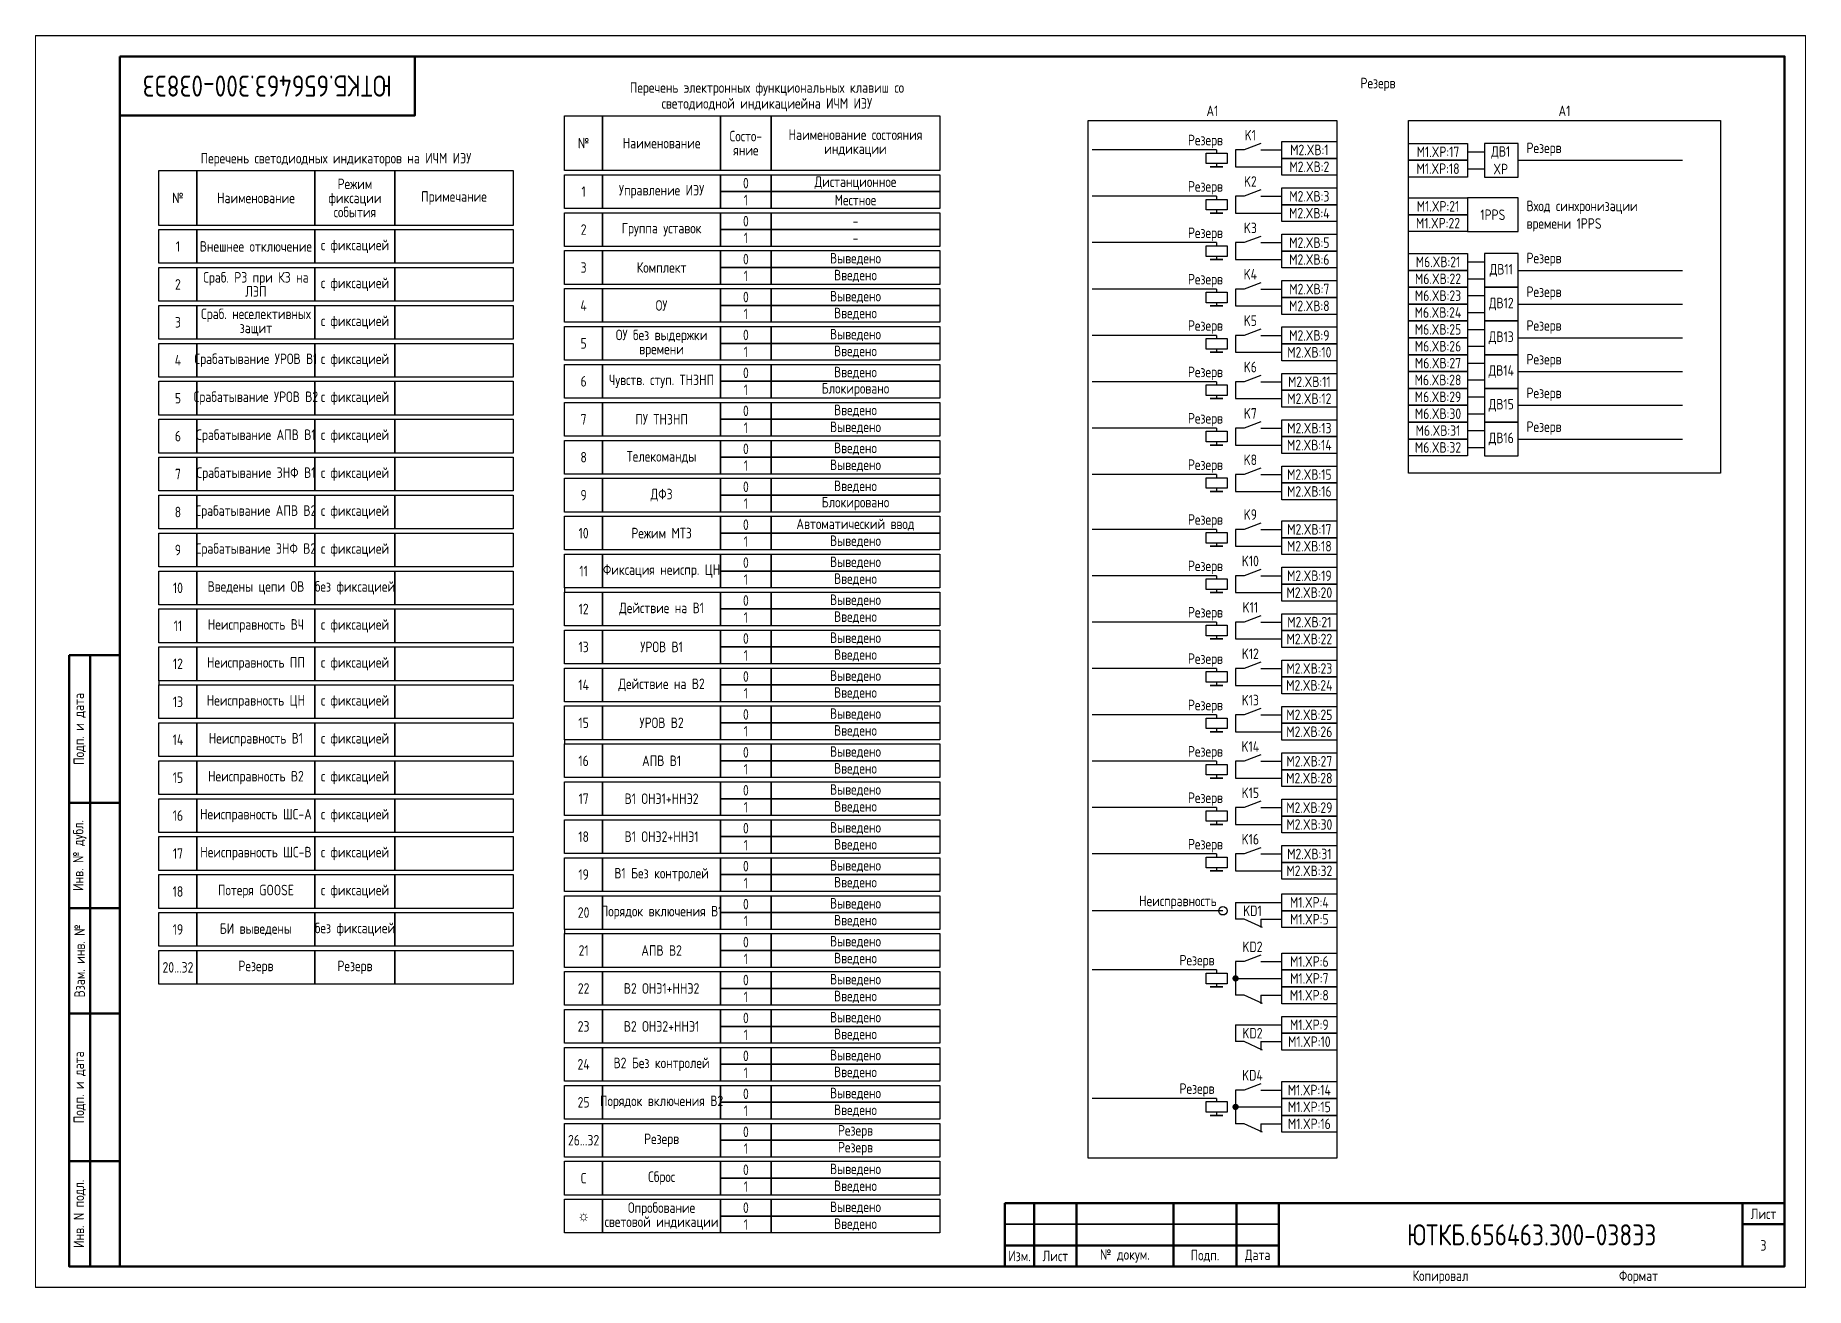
# Paper-space layout 'Лист3' of a CAD drawing. Header units: millimetres, sheet in inches. Extents: x 77.7 to 101.3, y 96.7 to 113.3.
# The model-space entities are those that its viewports show. They can reach past a viewport. Long polylines and large blocks are cut down to what shows.
import ezdxf

# ---------------------------------------------------------------- set-up
doc = ezdxf.new("R2010")
doc.units = ezdxf.units.MM
doc.styles.add('Gost type A_2.5', font='GOST_0.TTF', dxfattribs={"height": 2.5})
doc.styles.add('Gost_type_A', font='GOST_0.TTF')

psp = doc.layouts.new('Лист3')

msp = doc.modelspace()

# ---------------------------------------------------------------- texts
at = {"insert": (895, 285), "char_height": 5, "width": 70, "attachment_point": 5, "rotation": 180, "style": 'Gost_type_A'}
msp.add_mtext('ЮТКБ.656463.300-038Э3', dxfattribs=at)
at = {"char_height": 2.5}
for s, insert, width, attachment_point, line_spacing_factor, style in [('Перечень электронных функциональных клавиш со светодиодной индикациейна ИЧМ ИЭУ', (1013.57, 278.95), 70.4083, 8, 0.9, 'Gost_type_A'), ('Резерв', (1158.55, 285.36), 197, 5, 0.9, 'Gost_type_A'), ('A1', (1119.26, 277.85), 59, 8, 0.9, 'Gost_type_A'), ('A1', (1202.79, 277.85), 74.0002, 8, 0.9, 'Gost_type_A'), ('Состо- яние', (1008.57, 271.45), 12, 5, 0.8, 'Gost_type_A'), ('Наименование состояния\\Pиндикации ', (1034.57, 271.45), 40, 5, 0.8, 'Gost_type_A'), ('Перечень светодиодных индикаторов на ИЧМ ИЭУ', (911.32, 265.95), 84, 8, 0.9, 'Gost_type_A'), ('№ ', (970.07, 271.45), 9, 5, 0.8, 'Gost_type_A'), ('Наименование ', (988.57, 271.45), 28, 5, 0.8, 'Gost_type_A'), ('Режим\\Pфиксации события', (915.82, 258.45), 19, 5, 0.8, 'Gost_type_A'), ('1', (970.07, 259.95), 9, 5, 0.8, 'Gost_type_A'), ('Управление ИЭУ', (988.57, 259.95), 28, 5, 0.8, 'Gost_type_A'), ('0', (1008.57, 261.95), 12, 5, 0.8, 'Gost_type_A'), ('Дистанционное', (1034.57, 261.95), 40, 5, 0.8, 'Gost_type_A'), ('№ ', (873.82, 258.45), 9, 5, 0.8, 'Gost_type_A'), ('Наименование ', (892.32, 258.45), 28, 5, 0.8, 'Gost_type_A'), ('Примечание', (939.32, 258.45), 28, 5, 0.8, 'Gost_type_A'), ('1', (1008.57, 257.95), 12, 5, 0.8, 'Gost_type_A'), ('Местное', (1034.57, 257.95), 40, 5, 0.8, 'Gost_type_A'), ('2', (970.07, 250.95), 9, 5, 0.8, 'Gost_type_A'), ('Группа уставок', (988.57, 250.95), 28, 5, 0.8, 'Gost_type_A'), ('0', (1008.57, 252.95), 12, 5, 0.8, 'Gost_type_A'), ('-', (1034.57, 252.95), 40, 5, 0.8, 'Gost_type_A'), ('1', (873.82, 246.95), 9, 5, 0.8, 'Gost_type_A'), ('Внешнее отключение', (892.32, 246.95), 28, 5, 0.8, 'Gost_type_A'), ('с фиксацией', (915.82, 246.95), 19, 5, 0.8, 'Gost_type_A'), ('1', (1008.57, 248.95), 12, 5, 0.8, 'Gost_type_A'), ('-', (1034.57, 248.95), 40, 5, 0.8, 'Gost_type_A'), ('0', (1008.57, 243.95), 12, 5, 0.8, 'Gost_type_A'), ('Выведено', (1034.57, 243.95), 40, 5, 0.8, 'Gost_type_A'), ('Сраб. РЗ при КЗ на ЛЭП ', (892.32, 237.95), 28, 5, 0.8, 'Gost_type_A'), ('с фиксацией', (915.82, 237.95), 19, 5, 0.8, 'Gost_type_A'), ('3', (970.07, 241.95), 9, 5, 0.8, 'Gost_type_A'), ('Комплект', (988.57, 241.95), 28, 5, 0.8, 'Gost_type_A'), ('1', (1008.57, 239.95), 12, 5, 0.8, 'Gost_type_A'), ('Введено', (1034.57, 239.95), 40, 5, 0.8, 'Gost_type_A'), ('2', (873.82, 237.95), 9, 5, 0.8, 'Gost_type_A'), ('0', (1008.57, 234.95), 12, 5, 0.8, 'Gost_type_A'), ('Выведено', (1034.57, 234.95), 40, 5, 0.8, 'Gost_type_A'), ('Сраб. неселективных защит ', (892.32, 228.95), 28, 5, 0.8, 'Gost_type_A'), ('4', (970.07, 232.95), 9, 5, 0.8, 'Gost_type_A'), ('ОУ', (988.57, 232.95), 28, 5, 0.8, 'Gost_type_A'), ('1', (1008.57, 230.95), 12, 5, 0.8, 'Gost_type_A'), ('Введено', (1034.57, 230.95), 40, 5, 0.8, 'Gost_type_A'), ('3', (873.82, 228.95), 9, 5, 0.8, 'Gost_type_A'), ('с фиксацией', (915.82, 228.95), 19, 5, 0.8, 'Gost_type_A'), ('ОУ без выдержки времени ', (988.57, 223.95), 28, 5, 0.8, 'Gost type A_2.5'), ('0', (1008.57, 225.95), 12, 5, 0.8, 'Gost_type_A'), ('Выведено', (1034.57, 225.95), 40, 5, 0.8, 'Gost_type_A'), ('5', (970.07, 223.95), 9, 5, 0.8, 'Gost_type_A'), ('1', (1008.57, 221.95), 12, 5, 0.8, 'Gost_type_A'), ('Введено', (1034.57, 221.95), 40, 5, 0.8, 'Gost_type_A'), ('4', (873.82, 219.95), 9, 5, 0.8, 'Gost_type_A'), ('Срабатывание УРОВ В1', (892.32, 219.95), 28, 5, 0.8, 'Gost_type_A'), ('с фиксацией', (915.82, 219.95), 19, 5, 0.8, 'Gost_type_A'), ('6', (970.07, 214.95), 9, 5, 0.8, 'Gost_type_A'), ('{\\C256;Чувств. ступ. ТНЗНП }', (988.57, 214.95), 28, 5, 0.8, 'Gost type A_2.5'), ('0', (1008.57, 216.95), 12, 5, 0.8, 'Gost_type_A'), ('Блокировано ', (1034.57, 212.95), 40, 5, 0.8, 'Gost_type_A'), ('Введено', (1034.57, 216.95), 40, 5, 0.8, 'Gost_type_A'), ('5', (873.82, 210.95), 9, 5, 0.8, 'Gost_type_A'), ('Срабатывание УРОВ В2', (892.32, 210.95), 28, 5, 0.8, 'Gost_type_A'), ('с фиксацией', (915.82, 210.95), 19, 5, 0.8, 'Gost_type_A'), ('1', (1008.57, 212.95), 12, 5, 0.8, 'Gost_type_A'), ('7', (970.07, 205.95), 9, 5, 0.8, 'Gost_type_A'), ('ПУ ТНЗНП ', (988.57, 205.95), 28, 5, 0.8, 'Gost_type_A'), ('0', (1008.57, 207.95), 12, 5, 0.8, 'Gost_type_A'), ('Введено', (1034.57, 207.95), 40, 5, 0.8, 'Gost_type_A'), ('6', (873.82, 201.95), 9, 5, 0.8, 'Gost_type_A'), ('Срабатывание АПВ В1', (892.32, 201.95), 28, 5, 0.8, 'Gost_type_A'), ('с фиксацией', (915.82, 201.95), 19, 5, 0.8, 'Gost_type_A'), ('1', (1008.57, 203.95), 12, 5, 0.8, 'Gost_type_A'), ('Выведено', (1034.57, 203.95), 40, 5, 0.8, 'Gost_type_A'), ('8', (970.07, 196.95), 9, 5, 0.8, 'Gost_type_A'), ('Телекоманды', (988.57, 196.95), 28, 5, 0.8, 'Gost_type_A'), ('0', (1008.57, 198.95), 12, 5, 0.8, 'Gost_type_A'), ('Введено', (1034.57, 198.95), 40, 5, 0.8, 'Gost_type_A'), ('7', (873.82, 192.95), 9, 5, 0.8, 'Gost_type_A'), ('Срабатывание ЗНФ В1', (892.32, 192.95), 28, 5, 0.8, 'Gost_type_A'), ('с фиксацией', (915.82, 192.95), 19, 5, 0.8, 'Gost_type_A'), ('1', (1008.57, 194.95), 12, 5, 0.8, 'Gost_type_A'), ('Выведено', (1034.57, 194.95), 40, 5, 0.8, 'Gost_type_A'), ('9', (970.07, 187.95), 9, 5, 0.8, 'Gost_type_A'), ('ДФЗ', (988.57, 187.95), 28, 5, 0.8, 'Gost_type_A'), ('0', (1008.57, 189.95), 12, 5, 0.8, 'Gost_type_A'), ('Введено', (1034.57, 189.95), 40, 5, 0.8, 'Gost_type_A'), ('8', (873.82, 183.95), 9, 5, 0.8, 'Gost_type_A'), ('Срабатывание АПВ В2', (892.32, 183.95), 28, 5, 0.8, 'Gost_type_A'), ('с фиксацией', (915.82, 183.95), 19, 5, 0.8, 'Gost_type_A'), ('1', (1008.57, 185.95), 12, 5, 0.8, 'Gost_type_A'), ('Блокировано', (1034.57, 185.95), 40, 5, 0.8, 'Gost_type_A'), ('0', (1008.57, 180.95), 12, 5, 0.8, 'Gost_type_A'), ('Автоматический ввод', (1034.57, 180.95), 40, 5, 0.8, 'Gost_type_A'), ('Срабатывание ЗНФ В2', (892.32, 174.95), 28, 5, 0.8, 'Gost_type_A'), ('с фиксацией', (915.82, 174.95), 19, 5, 0.8, 'Gost_type_A'), ('10', (970.07, 178.95), 9, 5, 0.8, 'Gost_type_A'), ('Режим МТЗ', (988.57, 178.95), 28, 5, 0.8, 'Gost_type_A'), ('1', (1008.57, 176.95), 12, 5, 0.8, 'Gost_type_A'), ('Выведено', (1034.57, 176.95), 40, 5, 0.8, 'Gost_type_A'), ('9', (873.82, 174.95), 9, 5, 0.8, 'Gost_type_A'), ('0', (1008.57, 171.95), 12, 5, 0.8, 'Gost_type_A'), ('Выведено', (1034.57, 171.95), 40, 5, 0.8, 'Gost_type_A'), ('11', (970.07, 169.95), 9, 5, 0.8, 'Gost_type_A'), ('Фиксация неиспр. ЦН ', (988.57, 169.95), 28, 5, 0.8, 'Gost_type_A'), ('1', (1008.57, 167.95), 12, 5, 0.8, 'Gost_type_A'), ('Введено', (1034.57, 167.95), 40, 5, 0.8, 'Gost_type_A'), ('10', (873.82, 165.95), 9, 5, 0.8, 'Gost_type_A'), ('Введены цепи ОВ', (892.32, 165.95), 28, 5, 0.8, 'Gost_type_A'), ('без фиксацией', (915.82, 165.95), 19, 5, 0.8, 'Gost_type_A'), ('0', (1008.57, 162.95), 12, 5, 0.8, 'Gost_type_A'), ('Выведено', (1034.57, 162.95), 40, 5, 0.8, 'Gost_type_A'), ('12', (970.07, 160.95), 9, 5, 0.8, 'Gost_type_A'), ('Действие на В1 ', (988.57, 160.95), 28, 5, 0.8, 'Gost_type_A'), ('1', (1008.57, 158.95), 12, 5, 0.8, 'Gost_type_A'), ('Введено', (1034.57, 158.95), 40, 5, 0.8, 'Gost_type_A'), ('11', (873.82, 156.95), 9, 5, 0.8, 'Gost_type_A'), ('Неисправность ВЧ', (892.32, 156.95), 28, 5, 0.8, 'Gost_type_A'), ('с фиксацией', (915.82, 156.95), 19, 5, 0.8, 'Gost_type_A'), ('13', (970.07, 151.95), 9, 5, 0.8, 'Gost_type_A'), ('УРОВ В1 ', (988.57, 151.95), 28, 5, 0.8, 'Gost_type_A'), ('0', (1008.57, 153.95), 12, 5, 0.8, 'Gost_type_A'), ('Выведено', (1034.57, 153.95), 40, 5, 0.8, 'Gost_type_A'), ('Введено', (1034.57, 149.95), 40, 5, 0.8, 'Gost_type_A'), ('12', (873.82, 147.95), 9, 5, 0.8, 'Gost_type_A'), ('Неисправность ПП', (892.32, 147.95), 28, 5, 0.8, 'Gost_type_A'), ('с фиксацией', (915.82, 147.95), 19, 5, 0.8, 'Gost_type_A'), ('1', (1008.57, 149.95), 12, 5, 0.8, 'Gost_type_A'), ('14', (970.07, 142.95), 9, 5, 0.8, 'Gost_type_A'), ('Действие на В2', (988.57, 142.95), 28, 5, 0.8, 'Gost_type_A'), ('0', (1008.57, 144.95), 12, 5, 0.8, 'Gost_type_A'), ('Выведено', (1034.57, 144.95), 40, 5, 0.8, 'Gost_type_A'), ('13', (873.82, 138.95), 9, 5, 0.8, 'Gost_type_A'), ('Неисправность ЦН ', (892.32, 138.95), 28, 5, 0.8, 'Gost_type_A'), ('с фиксацией', (915.82, 138.95), 19, 5, 0.8, 'Gost_type_A'), ('1', (1008.57, 140.95), 12, 5, 0.8, 'Gost_type_A'), ('Введено', (1034.57, 140.95), 40, 5, 0.8, 'Gost_type_A'), ('15', (970.07, 133.95), 9, 5, 0.8, 'Gost_type_A'), ('УРОВ В2', (988.57, 133.95), 28, 5, 0.8, 'Gost_type_A'), ('0', (1008.57, 135.95), 12, 5, 0.8, 'Gost_type_A'), ('Выведено', (1034.57, 135.95), 40, 5, 0.8, 'Gost_type_A'), ('14', (873.82, 129.95), 9, 5, 0.8, 'Gost_type_A'), ('Неисправность В1', (892.32, 129.95), 28, 5, 0.8, 'Gost_type_A'), ('с фиксацией', (915.82, 129.95), 19, 5, 0.8, 'Gost_type_A'), ('1', (1008.57, 131.95), 12, 5, 0.8, 'Gost_type_A'), ('Введено', (1034.57, 131.95), 40, 5, 0.8, 'Gost_type_A'), ('16', (970.07, 124.95), 9, 5, 0.8, 'Gost_type_A'), ('АПВ В1', (988.57, 124.95), 28, 5, 0.8, 'Gost_type_A'), ('0', (1008.57, 126.95), 12, 5, 0.8, 'Gost_type_A'), ('Выведено', (1034.57, 126.95), 40, 5, 0.8, 'Gost_type_A'), ('15', (873.82, 120.95), 9, 5, 0.8, 'Gost_type_A'), ('Неисправность В2', (892.32, 120.95), 28, 5, 0.8, 'Gost_type_A'), ('с фиксацией', (915.82, 120.95), 19, 5, 0.8, 'Gost_type_A'), ('1', (1008.57, 122.95), 12, 5, 0.8, 'Gost_type_A'), ('Введено', (1034.57, 122.95), 40, 5, 0.8, 'Gost_type_A'), ('0', (1008.57, 117.95), 12, 5, 0.8, 'Gost_type_A'), ('Выведено', (1034.57, 117.95), 40, 5, 0.8, 'Gost_type_A'), ('Неисправность ШС-А ', (892.32, 111.95), 28, 5, 0.8, 'Gost_type_A'), ('с фиксацией', (915.82, 111.95), 19, 5, 0.8, 'Gost_type_A'), ('17', (970.07, 115.95), 9, 5, 0.8, 'Gost_type_A'), ('В1 ОНЭ1+ННЭ2', (988.57, 115.95), 28, 5, 0.8, 'Gost_type_A'), ('1', (1008.57, 113.95), 12, 5, 0.8, 'Gost_type_A'), ('Введено', (1034.57, 113.95), 40, 5, 0.8, 'Gost_type_A'), ('16', (873.82, 111.95), 9, 5, 0.8, 'Gost_type_A'), ('0', (1008.57, 108.95), 12, 5, 0.8, 'Gost_type_A'), ('Выведено', (1034.57, 108.95), 40, 5, 0.8, 'Gost_type_A'), ('18', (970.07, 106.95), 9, 5, 0.8, 'Gost_type_A'), ('В1 ОНЭ2+ННЭ1', (988.57, 106.95), 28, 5, 0.8, 'Gost_type_A'), ('1', (1008.57, 104.95), 12, 5, 0.8, 'Gost_type_A'), ('Введено', (1034.57, 104.95), 40, 5, 0.8, 'Gost_type_A'), ('17', (873.82, 102.95), 9, 5, 0.8, 'Gost_type_A'), ('Неисправность ШС-В ', (892.32, 102.95), 28, 5, 0.8, 'Gost_type_A'), ('с фиксацией', (915.82, 102.95), 19, 5, 0.8, 'Gost_type_A'), ('0', (1008.57, 99.95), 12, 5, 0.8, 'Gost_type_A'), ('Выведено', (1034.57, 99.95), 40, 5, 0.8, 'Gost_type_A'), ('19', (970.07, 97.95), 9, 5, 0.8, 'Gost_type_A'), ('В1 Без контролей', (988.57, 97.95), 28, 5, 0.8, 'Gost_type_A'), ('1', (1008.57, 95.95), 12, 5, 0.8, 'Gost_type_A'), ('Введено', (1034.57, 95.95), 40, 5, 0.8, 'Gost_type_A'), ('18', (873.82, 93.95), 9, 5, 0.8, 'Gost_type_A'), ('Потеря GOOSE ', (892.32, 93.95), 28, 5, 0.8, 'Gost_type_A'), ('с фиксацией', (915.82, 93.95), 19, 5, 0.8, 'Gost_type_A'), ('Неисправность', (1120.26, 91.37), 37, 6, 0.8, 'Gost_type_A'), ('20', (970.07, 88.95), 9, 5, 0.8, 'Gost_type_A'), ('Порядок включения В1', (988.57, 88.95), 28, 5, 0.8, 'Gost_type_A'), ('0', (1008.57, 90.95), 12, 5, 0.8, 'Gost_type_A'), ('Выведено', (1034.57, 90.95), 40, 5, 0.8, 'Gost_type_A'), ('Введено', (1034.57, 86.95), 40, 5, 0.8, 'Gost_type_A'), ('19', (873.82, 84.95), 9, 5, 0.8, 'Gost_type_A'), ('БИ выведены ', (892.32, 84.95), 28, 5, 0.8, 'Gost_type_A'), ('без фиксацией', (915.82, 84.95), 19, 5, 0.8, 'Gost_type_A'), ('1', (1008.57, 86.95), 12, 5, 0.8, 'Gost_type_A'), ('21', (970.07, 79.95), 9, 5, 0.8, 'Gost_type_A'), ('АПВ В2', (988.57, 79.95), 28, 5, 0.8, 'Gost_type_A'), ('0', (1008.57, 81.95), 12, 5, 0.8, 'Gost_type_A'), ('Выведено', (1034.57, 81.95), 40, 5, 0.8, 'Gost_type_A'), ('20...32', (873.82, 75.95), 9, 5, 0.8, 'Gost_type_A'), ('Резерв', (892.32, 75.95), 28, 5, 0.8, 'Gost_type_A'), ('Резерв', (915.82, 75.95), 19, 5, 0.8, 'Gost_type_A'), ('1', (1008.57, 77.95), 12, 5, 0.8, 'Gost_type_A'), ('Введено', (1034.57, 77.95), 40, 5, 0.8, 'Gost_type_A'), ('Резерв', (1119.76, 77.33), 37, 6, 0.8, 'Gost_type_A'), ('22', (970.07, 70.95), 9, 5, 0.8, 'Gost_type_A'), ('В2 ОНЭ1+ННЭ2', (988.57, 70.95), 28, 5, 0.8, 'Gost_type_A'), ('0', (1008.57, 72.95), 12, 5, 0.8, 'Gost_type_A'), ('Выведено', (1034.57, 72.95), 40, 5, 0.8, 'Gost_type_A'), ('1', (1008.57, 68.95), 12, 5, 0.8, 'Gost_type_A'), ('Введено', (1034.57, 68.95), 40, 5, 0.8, 'Gost_type_A'), ('23', (970.07, 61.95), 9, 5, 0.8, 'Gost_type_A'), ('В2 ОНЭ2+ННЭ1', (988.57, 61.95), 28, 5, 0.8, 'Gost_type_A'), ('0', (1008.57, 63.95), 12, 5, 0.8, 'Gost_type_A'), ('Выведено', (1034.57, 63.95), 40, 5, 0.8, 'Gost_type_A'), ('1', (1008.57, 59.95), 12, 5, 0.8, 'Gost_type_A'), ('Введено', (1034.57, 59.95), 40, 5, 0.8, 'Gost_type_A'), ('0', (1008.57, 54.95), 12, 5, 0.8, 'Gost_type_A'), ('Выведено', (1034.57, 54.95), 40, 5, 0.8, 'Gost_type_A'), ('24', (970.07, 52.95), 9, 5, 0.8, 'Gost_type_A'), ('В2 Без контролей', (988.57, 52.95), 28, 5, 0.8, 'Gost_type_A'), ('1', (1008.57, 50.95), 12, 5, 0.8, 'Gost_type_A'), ('Введено', (1034.57, 50.95), 40, 5, 0.8, 'Gost_type_A'), ('0', (1008.57, 45.95), 12, 5, 0.8, 'Gost_type_A'), ('Выведено', (1034.57, 45.95), 40, 5, 0.8, 'Gost_type_A'), ('Резерв', (1119.76, 46.85), 37, 6, 0.8, 'Gost_type_A'), ('25', (970.07, 43.95), 9, 5, 0.8, 'Gost_type_A'), ('Порядок включения В2', (988.57, 43.95), 28, 5, 0.8, 'Gost_type_A'), ('1', (1008.57, 41.95), 12, 5, 0.8, 'Gost_type_A'), ('Введено', (1034.57, 41.95), 40, 5, 0.8, 'Gost_type_A'), ('0', (1008.57, 36.95), 12, 5, 0.8, 'Gost_type_A'), ('Резерв', (1034.57, 36.95), 40, 5, 0.8, 'Gost_type_A'), ('26...32', (970.07, 34.95), 9, 5, 0.8, 'Gost_type_A'), ('Резерв', (988.57, 34.95), 28, 5, 0.8, 'Gost_type_A'), ('1', (1008.57, 32.95), 12, 5, 0.8, 'Gost_type_A'), ('Резерв', (1034.57, 32.95), 40, 5, 0.8, 'Gost_type_A'), ('C', (970.07, 25.95), 9, 5, 0.8, 'Gost_type_A'), ('Сброс', (988.57, 25.95), 28, 5, 0.8, 'Gost_type_A'), ('0', (1008.57, 27.95), 12, 5, 0.8, 'Gost_type_A'), ('Выведено', (1034.57, 27.95), 40, 5, 0.8, 'Gost_type_A'), ('Введено', (1034.57, 23.95), 40, 5, 0.8, 'Gost_type_A'), ('1', (1008.57, 23.95), 12, 5, 0.8, 'Gost_type_A'), ('☼', (970.07, 16.95), 9, 5, 0.8, 'Gost_type_A'), ('Опробование световой индикации', (988.57, 16.95), 28, 5, 0.8, 'Gost_type_A'), ('0', (1008.57, 18.95), 12, 5, 0.8, 'Gost_type_A'), ('Выведено', (1034.57, 18.95), 40, 5, 0.8, 'Gost_type_A'), ('1', (1008.57, 14.95), 12, 5, 0.8, 'Gost_type_A'), ('Введено', (1034.57, 14.95), 40, 5, 0.8, 'Gost_type_A')]:
    msp.add_mtext(s, dxfattribs=dict(at, insert=insert, width=width, attachment_point=attachment_point, line_spacing_factor=line_spacing_factor, style=style))
at = {"style": 'Gost_type_A'}
for s, insert, char_height, width, attachment_point in [('Резерв', (1121.76, 271.84), 2.5, 31.0015, 6), ('K1', (1128.26, 273.34), 2.5, 5, 5), ('M2.XВ:1', (1142.26, 269.84), 2.5, 13, 5), ('M1.XP:17', (1172.79, 269.39), 2.5, 14, 5), ('ДВ1 XP', (1187.67, 267.39), 2.5, 7.7588, 5), ('Резерв', (1193.79, 268.39), 2.5, 37, 7), ('M2.XВ:2', (1142.26, 265.84), 2.5, 13, 5), ('M1.XP:18', (1172.79, 265.39), 2.5, 14, 5), ('Резерв', (1121.76, 260.84), 2.5, 31.0015, 6), ('K2', (1128.26, 262.34), 2.5, 5, 5), ('M2.XВ:3', (1142.26, 258.84), 2.5, 13, 5), ('M1.XP:21', (1172.79, 256.46), 2.5, 14, 5), ('Вход синхронизации\\Pвремени 1PPS', (1193.79, 250.46), 2.5, 35.9749, 7), ('K3', (1128.26, 251.34), 2.5, 5, 5), ('M2.XВ:4', (1142.26, 254.84), 2.5, 13, 5), ('M1.XP:22', (1172.79, 252.46), 2.5, 14, 5), ('1PPS', (1185.79, 254.46), 2.5, 12, 5), ('Резерв', (1121.76, 249.84), 2.5, 31.0015, 6), ('M2.XВ:5', (1142.26, 247.84), 2.5, 13, 5), ('M2.XВ:6', (1142.26, 243.84), 2.5, 13, 5), ('M6.XВ:21', (1172.79, 243.27), 2.5, 14, 5), ('Резерв', (1193.79, 242.27), 2.5, 27.8465, 7), ('Резерв', (1121.76, 238.84), 2.5, 31.0015, 6), ('K4', (1128.26, 240.34), 2.5, 5, 5), ('M6.XВ:22', (1172.79, 239.27), 2.5, 14, 5), ('ДВ11', (1187.79, 241.27), 2.5, 7.9998, 5), ('M2.XВ:7', (1142.26, 236.84), 2.5, 13, 5), ('M6.XВ:23', (1172.79, 235.27), 2.5, 14, 5), ('Резерв', (1193.79, 234.27), 2.5, 27.8465, 7), ('M2.XВ:8', (1142.26, 232.84), 2.5, 13, 5), ('M6.XВ:24', (1172.79, 231.27), 2.5, 14, 5), ('ДВ12', (1187.79, 233.27), 2.5, 7.9998, 5), ('Резерв', (1121.76, 227.84), 2.5, 31.0015, 6), ('K5', (1128.26, 229.34), 2.5, 5, 5), ('M2.XВ:9', (1142.26, 225.84), 2.5, 13, 5), ('M6.XВ:25', (1172.79, 227.27), 2.5, 14, 5), ('Резерв', (1193.79, 226.27), 2.5, 27.8465, 7), ('M2.XВ:10', (1142.26, 221.84), 2.5, 13, 5), ('M6.XВ:26', (1172.79, 223.27), 2.5, 14, 5), ('ДВ13', (1187.79, 225.27), 2.5, 7.9998, 5), ('Резерв', (1121.76, 216.84), 2.5, 31.0015, 6), ('K6', (1128.26, 218.34), 2.5, 5, 5), ('M6.XВ:27', (1172.79, 219.27), 2.5, 14, 5), ('ДВ14', (1187.79, 217.27), 2.5, 7.9998, 5), ('Резерв', (1193.79, 218.27), 2.5, 27.8465, 7), ('M2.XВ:11', (1142.26, 214.84), 2.5, 13, 5), ('M6.XВ:28', (1172.79, 215.27), 2.5, 14, 5), ('M2.XВ:12', (1142.26, 210.84), 2.5, 13, 5), ('M6.XВ:29', (1172.79, 211.27), 2.5, 14, 5), ('ДВ15', (1187.79, 209.27), 2.5, 7.9998, 5), ('Резерв', (1193.79, 210.27), 2.5, 27.8465, 7), ('Резерв', (1121.76, 205.84), 2.5, 31.0015, 6), ('K7', (1128.26, 207.34), 2.5, 5, 5), ('M6.XВ:30', (1172.79, 207.27), 2.5, 14, 5), ('M2.XВ:13', (1142.26, 203.84), 2.5, 13, 5), ('M6.XВ:31', (1172.79, 203.27), 2.5, 14, 5), ('ДВ16', (1187.79, 201.27), 2.5, 7.9998, 5), ('Резерв', (1193.79, 202.27), 2.5, 27.8465, 7), ('K8', (1128.26, 196.34), 2.5, 5, 5), ('M2.XВ:14', (1142.26, 199.84), 2.5, 13, 5), ('M6.XВ:32', (1172.79, 199.27), 2.5, 14, 5), ('Резерв', (1121.76, 194.84), 2.5, 31.0015, 6), ('M2.XВ:15', (1142.26, 192.84), 2.5, 13, 5), ('M2.XВ:16', (1142.26, 188.84), 2.5, 13, 5), ('Резерв', (1121.76, 181.84), 2.5, 31.0015, 6), ('K9', (1128.26, 183.34), 2.5, 5, 5), ('M2.XВ:17', (1142.26, 179.84), 2.5, 13, 5), ('M2.XВ:18', (1142.26, 175.84), 2.5, 13, 5), ('Резерв', (1121.76, 170.84), 2.5, 31.0015, 6), ('K10', (1128.26, 172.34), 2.5, 5, 5), ('M2.XВ:19', (1142.26, 168.84), 2.5, 13, 5), ('M2.XВ:20', (1142.26, 164.84), 2.5, 13, 5), ('Резерв', (1121.76, 159.84), 2.5, 31.0015, 6), ('K11', (1128.26, 161.34), 2.5, 5, 5), ('M2.XВ:21', (1142.26, 157.84), 2.5, 13, 5), ('K12', (1128.26, 150.34), 2.5, 5, 5), ('M2.XВ:22', (1142.26, 153.84), 2.5, 13, 5), ('Резерв', (1121.76, 148.84), 2.5, 31.0015, 6), ('M2.XВ:23', (1142.26, 146.84), 2.5, 13, 5), ('M2.XВ:24', (1142.26, 142.84), 2.5, 13, 5), ('Резерв', (1121.76, 137.84), 2.5, 31.0015, 6), ('K13', (1128.26, 139.34), 2.5, 5, 5), ('M2.XВ:25', (1142.26, 135.84), 2.5, 13, 5), ('M2.XВ:26', (1142.26, 131.84), 2.5, 13, 5), ('Резерв', (1121.76, 126.84), 2.5, 31.0015, 6), ('K14', (1128.26, 128.34), 2.5, 5, 5), ('M2.XВ:27', (1142.26, 124.84), 2.5, 13, 5), ('M2.XВ:28', (1142.26, 120.84), 2.5, 13, 5), ('K15', (1128.26, 117.34), 2.5, 5, 5), ('Резерв', (1121.76, 115.84), 2.5, 31.0015, 6), ('M2.XВ:29', (1142.26, 113.84), 2.5, 13, 5), ('M2.XВ:30', (1142.26, 109.84), 2.5, 13, 5), ('Резерв', (1121.76, 104.84), 2.5, 31.0015, 6), ('K16', (1128.26, 106.34), 2.5, 5, 5), ('M2.XВ:31', (1142.26, 102.84), 2.5, 13, 5), ('M2.XВ:32', (1142.26, 98.84), 2.5, 13, 5), ('M1.XP:4', (1142.26, 91.37), 2.5, 13, 5), ('KD1', (1128.76, 89.37), 2.5, 8, 5), ('M1.XP:5', (1142.26, 87.37), 2.5, 13, 5), ('KD2', (1128.76, 80.83), 2.5, 8, 5), ('M1.XP:6', (1142.26, 77.33), 2.5, 13, 5), ('M1.XP:7', (1142.26, 73.33), 2.5, 13, 5), ('M1.XP:8', (1142.26, 69.33), 2.5, 13, 5), ('M1.XP:9', (1142.26, 62.33), 2.5, 13, 5), ('KD2', (1128.76, 60.33), 2.5, 8, 5), ('M1.XP:10', (1142.26, 58.33), 2.5, 13, 5), ('KD4', (1128.76, 50.35), 2.5, 8, 5), ('M1.XP:14', (1142.26, 46.85), 2.5, 13, 5), ('M1.XP:15', (1142.26, 42.85), 2.5, 13, 5), ('M1.XP:16', (1142.26, 38.85), 2.5, 13, 5), ('ЮТКБ.656463.300-038Э3', (1195, 12.5), 5, 120, 5), ('3', (1250, 10), 2.5, 10, 5)]:
    msp.add_mtext(s, dxfattribs=dict(at, insert=insert, char_height=char_height, width=width, attachment_point=attachment_point))

# ---------------------------------------------------------------- blocks, each defined once
blk = doc.blocks.new('Формат_А3')
blk.add_lwpolyline([(-420, 297), (0, 297), (0, 0), (-420, 0)], close=True)
at = {"lineweight": 50}
blk.add_lwpolyline([(-400, 292), (-5, 292), (-5, 5), (-400, 5)], close=True, dxfattribs=at)
blk = doc.blocks.new('Штамп угловой верхний')
at = {"lineweight": 50}
blk.add_lwpolyline([(0, 0), (70, 0), (70, -14), (0, -14)], close=True, dxfattribs=at)
blk = doc.blocks.new('Штамп левый нижний')
at = {"lineweight": 50}
for points in [[(-12, 145), (-7, 145), (-7, 110), (-12, 110)], [(-7, 145), (0, 145), (0, 110), (-7, 110)], [(-12, 110), (-7, 110), (-7, 85), (-12, 85)], [(-7, 110), (0, 110), (0, 85), (-7, 85)], [(-12, 85), (-7, 85), (-7, 60), (-12, 60)], [(-7, 85), (0, 85), (0, 60), (-7, 60)], [(-12, 60), (-7, 60), (-7, 25), (-12, 25)], [(-7, 60), (0, 60), (0, 25), (-7, 25)], [(-12, 25), (-7, 25), (-7, 0), (-12, 0)], [(-7, 25), (0, 25), (0, 0), (-7, 0)]]:
    blk.add_lwpolyline(points, close=True, dxfattribs=at)
at = {"char_height": 2.5, "attachment_point": 5, "rotation": 90, "style": 'Gost_type_A'}
for s, insert, width in [('Подп. и дата', (-9.5, 127.5), 35), ('Инв. № дубл.', (-9.5, 97.5), 25), ('Взам. инв. №', (-9.5, 72.5), 25), ('Подп. и дата', (-9.5, 42.5), 35), ('Инв. N подл.', (-9.5, 12.5), 25)]:
    blk.add_mtext(s, dxfattribs=dict(at, insert=insert, width=width))
blk = doc.blocks.new('Штамп малый нижний')
at = {"lineweight": 50}
for points in [[(-185, 15), (-178, 15), (-178, 5), (-185, 5)], [(-178, 15), (-168, 15), (-168, 5), (-178, 5)], [(-168, 15), (-145, 15), (-145, 5), (-168, 5)], [(-145, 15), (-130, 15), (-130, 5), (-145, 5)], [(-130, 15), (-120, 15), (-120, 5), (-130, 5)], [(-120, 15), (-10, 15), (-10, 0), (-120, 0)], [(-10, 15), (0, 15), (0, 10), (-10, 10)], [(-10, 10), (0, 10), (0, 0), (-10, 0)], [(-185, 5), (-178, 5), (-178, 0), (-185, 0)], [(-178, 5), (-168, 5), (-168, 0), (-178, 0)], [(-168, 5), (-145, 5), (-145, 0), (-168, 0)], [(-145, 5), (-130, 5), (-130, 0), (-145, 0)], [(-130, 5), (-120, 5), (-120, 0), (-130, 0)]]:
    blk.add_lwpolyline(points, close=True, dxfattribs=at)
for points in [[(-185, 15), (-178, 15), (-178, 10), (-185, 10)], [(-178, 15), (-168, 15), (-168, 10), (-178, 10)], [(-168, 15), (-145, 15), (-145, 10), (-168, 10)], [(-145, 15), (-130, 15), (-130, 10), (-145, 10)], [(-130, 15), (-120, 15), (-120, 10), (-130, 10)], [(-185, 10), (-178, 10), (-178, 5), (-185, 5)], [(-178, 10), (-168, 10), (-168, 5), (-178, 5)], [(-168, 10), (-145, 10), (-145, 5), (-168, 5)], [(-145, 10), (-130, 10), (-130, 5), (-145, 5)], [(-130, 10), (-120, 10), (-120, 5), (-130, 5)]]:
    blk.add_lwpolyline(points, close=True)
at = {"char_height": 2.5, "style": 'Gost_type_A'}
for s, insert, width, attachment_point in [('Лист', (-5, 12.5), 10, 5), ('Изм.', (-181.5, 2.5), 7, 5), ('Лист', (-173, 2.5), 10, 5), ('№ докум.', (-156.5, 2.5), 23, 5), ('Подп.', (-137.5, 2.5), 15, 5), ('Дата', (-125, 2.5), 10, 5), ('Копировал', (-75, -2.53), 13.1202, 6), ('Формат', (-30, -2.53), 13.1202, 6)]:
    blk.add_mtext(s, dxfattribs=dict(at, insert=insert, width=width, attachment_point=attachment_point))
blk = doc.blocks.new('POINT')
at = {"const_width": 0.75}
blk.add_lwpolyline([(-0.375, 0, 1), (0.375, 0, 1)], format="xyb", close=True, dxfattribs=at)

# ---------------------------------------------------------------- linework, layer by layer
for p, q in [((1120.26, 269.84), (1090.76, 269.84)), ((1120.26, 269.84), (1120.26, 269.09)), ((1179.79, 269.39), (1183.79, 269.39)), ((1120.26, 266.59), (1120.26, 265.84)), ((1179.79, 265.39), (1183.79, 265.39)), ((1191.79, 267.39), (1230.79, 267.39)), ((1120.26, 258.84), (1090.76, 258.84)), ((1120.26, 258.84), (1120.26, 258.09)), ((1120.26, 255.59), (1120.26, 254.84)), ((1120.26, 247.84), (1090.76, 247.84)), ((1120.26, 247.84), (1120.26, 247.09)), ((1120.26, 244.59), (1120.26, 243.84)), ((1179.79, 243.27), (1183.79, 243.27)), ((1191.79, 241.27), (1230.79, 241.27)), ((1120.26, 236.84), (1090.76, 236.84)), ((1120.26, 236.84), (1120.26, 236.09)), ((1179.79, 239.27), (1183.79, 239.27)), ((1179.79, 235.27), (1183.79, 235.27)), ((1120.26, 233.59), (1120.26, 232.84)), ((1179.79, 231.27), (1183.79, 231.27)), ((1191.79, 233.27), (1230.79, 233.27)), ((1179.79, 227.27), (1183.79, 227.27)), ((1120.26, 225.84), (1090.76, 225.84)), ((1120.26, 225.84), (1120.26, 225.09)), ((1179.79, 223.27), (1183.79, 223.27)), ((1191.79, 225.27), (1230.79, 225.27)), ((1120.26, 222.59), (1120.26, 221.84)), ((1179.79, 219.27), (1183.79, 219.27)), ((1120.26, 214.84), (1090.76, 214.84)), ((1120.26, 214.84), (1120.26, 214.09)), ((1179.79, 215.27), (1183.79, 215.27)), ((1191.79, 217.27), (1230.79, 217.27)), ((1120.26, 211.59), (1120.26, 210.84)), ((1179.79, 211.27), (1183.79, 211.27)), ((1179.79, 207.27), (1183.79, 207.27)), ((1191.79, 209.27), (1230.79, 209.27)), ((1120.26, 203.84), (1090.76, 203.84)), ((1120.26, 203.84), (1120.26, 203.09)), ((1179.79, 203.27), (1183.79, 203.27)), ((1120.26, 200.59), (1120.26, 199.84)), ((1179.79, 199.27), (1183.79, 199.27)), ((1191.79, 201.27), (1230.79, 201.27)), ((1120.26, 192.84), (1090.76, 192.84)), ((1120.26, 192.84), (1120.26, 192.09)), ((1120.26, 189.59), (1120.26, 188.84)), ((1120.26, 179.84), (1090.76, 179.84)), ((1120.26, 179.84), (1120.26, 179.09)), ((1120.26, 176.59), (1120.26, 175.84)), ((1120.26, 168.84), (1090.76, 168.84)), ((1120.26, 168.84), (1120.26, 168.09)), ((965.57, 165.95), (965.57, 164.95)), ((1120.26, 165.59), (1120.26, 164.84)), ((1120.26, 157.84), (1090.76, 157.84)), ((1120.26, 157.84), (1120.26, 157.09)), ((1120.26, 154.59), (1120.26, 153.84)), ((869.32, 143.95), (869.32, 142.95)), ((1120.26, 146.84), (1090.76, 146.84)), ((1120.26, 146.84), (1120.26, 146.09)), ((1120.26, 143.59), (1120.26, 142.84)), ((1120.26, 135.84), (1090.76, 135.84)), ((1120.26, 135.84), (1120.26, 135.09)), ((1120.26, 132.59), (1120.26, 131.84)), ((965.57, 129.95), (965.57, 128.95)), ((1120.26, 124.84), (1090.76, 124.84)), ((1120.26, 124.84), (1120.26, 124.09)), ((1120.26, 121.59), (1120.26, 120.84)), ((1120.26, 113.84), (1090.76, 113.84)), ((1120.26, 113.84), (1120.26, 113.09)), ((1120.26, 110.59), (1120.26, 109.84)), ((1120.26, 102.84), (1090.76, 102.84)), ((1120.26, 102.84), (1120.26, 102.09)), ((1120.26, 99.59), (1120.26, 98.84)), ((1121.76, 89.37), (1090.76, 89.37)), ((1124.76, 91.37), (1124.76, 87.37)), ((965.57, 84.95), (965.57, 83.95)), ((1130.76, 87.37), (1130.76, 85.37)), ((1120.26, 75.33), (1090.76, 75.33)), ((1120.26, 75.33), (1120.26, 74.58)), ((1120.26, 72.08), (1120.26, 71.33)), ((1130.76, 69.33), (1130.76, 67.33)), ((1124.76, 62.33), (1124.76, 58.33)), ((1130.76, 58.33), (1130.76, 56.33)), ((1120.26, 44.85), (1090.76, 44.85)), ((1120.26, 44.85), (1120.26, 44.1)), ((1120.26, 41.6), (1120.26, 40.85)), ((1130.76, 38.85), (1130.76, 36.85))]:
    msp.add_line(p, q)
at = {"ltscale": 1.08}
for p, q in [((1126.76, 269.84), (1124.76, 269.84)), ((1124.76, 269.84), (1124.76, 265.84)), ((1130.76, 269.84), (1135.76, 269.84)), ((1124.76, 265.84), (1135.76, 265.84)), ((1126.76, 258.84), (1124.76, 258.84)), ((1124.76, 258.84), (1124.76, 254.84)), ((1130.76, 258.84), (1135.76, 258.84)), ((1124.76, 254.84), (1135.76, 254.84)), ((1126.76, 247.84), (1124.76, 247.84)), ((1124.76, 247.84), (1124.76, 243.84)), ((1130.76, 247.84), (1135.76, 247.84)), ((1124.76, 243.84), (1135.76, 243.84)), ((1126.76, 236.84), (1124.76, 236.84)), ((1124.76, 236.84), (1124.76, 232.84)), ((1130.76, 236.84), (1135.76, 236.84)), ((1124.76, 232.84), (1135.76, 232.84)), ((1126.76, 225.84), (1124.76, 225.84)), ((1124.76, 225.84), (1124.76, 221.84)), ((1130.76, 225.84), (1135.76, 225.84)), ((1124.76, 221.84), (1135.76, 221.84)), ((1126.76, 214.84), (1124.76, 214.84)), ((1124.76, 214.84), (1124.76, 210.84)), ((1130.76, 214.84), (1135.76, 214.84)), ((1124.76, 210.84), (1135.76, 210.84)), ((1126.76, 203.84), (1124.76, 203.84)), ((1124.76, 203.84), (1124.76, 199.84)), ((1130.76, 203.84), (1135.76, 203.84)), ((1124.76, 199.84), (1135.76, 199.84)), ((1126.76, 192.84), (1124.76, 192.84)), ((1124.76, 192.84), (1124.76, 188.84)), ((1130.76, 192.84), (1135.76, 192.84)), ((1124.76, 188.84), (1135.76, 188.84)), ((1126.76, 179.84), (1124.76, 179.84)), ((1124.76, 179.84), (1124.76, 175.84)), ((1130.76, 179.84), (1135.76, 179.84)), ((1124.76, 175.84), (1135.76, 175.84)), ((1126.76, 168.84), (1124.76, 168.84)), ((1124.76, 168.84), (1124.76, 164.84)), ((1130.76, 168.84), (1135.76, 168.84)), ((1124.76, 164.84), (1135.76, 164.84)), ((1126.76, 157.84), (1124.76, 157.84)), ((1124.76, 157.84), (1124.76, 153.84)), ((1130.76, 157.84), (1135.76, 157.84)), ((1124.76, 153.84), (1135.76, 153.84)), ((1126.76, 146.84), (1124.76, 146.84)), ((1124.76, 146.84), (1124.76, 142.84)), ((1124.76, 142.84), (1135.76, 142.84)), ((1130.76, 146.84), (1135.76, 146.84)), ((1126.76, 135.84), (1124.76, 135.84)), ((1124.76, 135.84), (1124.76, 131.84)), ((1130.76, 135.84), (1135.76, 135.84)), ((1124.76, 131.84), (1135.76, 131.84)), ((1126.76, 124.84), (1124.76, 124.84)), ((1124.76, 124.84), (1124.76, 120.84)), ((1130.76, 124.84), (1135.76, 124.84)), ((1124.76, 120.84), (1135.76, 120.84)), ((1126.76, 113.84), (1124.76, 113.84)), ((1124.76, 113.84), (1124.76, 109.84)), ((1130.76, 113.84), (1135.76, 113.84)), ((1124.76, 109.84), (1135.76, 109.84)), ((1126.76, 102.84), (1124.76, 102.84)), ((1124.76, 102.84), (1124.76, 98.84)), ((1130.76, 102.84), (1135.76, 102.84)), ((1124.76, 98.84), (1135.76, 98.84)), ((1124.76, 91.37), (1135.76, 91.37)), ((1126.76, 87.37), (1124.76, 87.37)), ((1130.76, 87.37), (1135.76, 87.37)), ((1126.76, 77.33), (1124.76, 77.33)), ((1124.76, 77.33), (1124.76, 69.33)), ((1130.76, 77.33), (1135.76, 77.33)), ((1124.76, 73.33), (1135.76, 73.33)), ((1126.76, 69.33), (1124.76, 69.33)), ((1130.76, 69.33), (1135.76, 69.33)), ((1124.76, 62.33), (1135.76, 62.33)), ((1126.76, 58.33), (1124.76, 58.33)), ((1130.76, 58.33), (1135.76, 58.33)), ((1126.76, 46.85), (1124.76, 46.85)), ((1124.76, 46.85), (1124.76, 38.85)), ((1130.76, 46.85), (1135.76, 46.85)), ((1124.76, 42.85), (1135.76, 42.85)), ((1126.76, 38.85), (1124.76, 38.85)), ((1130.76, 38.85), (1135.76, 38.85))]:
    msp.add_line(p, q, dxfattribs=at)
at = {"ltscale": 4.32}
for p, q in [((1130.76, 271.34), (1126.76, 269.84)), ((1130.76, 260.34), (1126.76, 258.84)), ((1130.76, 249.34), (1126.76, 247.84)), ((1130.76, 238.34), (1126.76, 236.84)), ((1130.76, 227.34), (1126.76, 225.84)), ((1130.76, 216.34), (1126.76, 214.84)), ((1130.76, 205.34), (1126.76, 203.84)), ((1130.76, 194.34), (1126.76, 192.84)), ((1130.76, 181.34), (1126.76, 179.84)), ((1130.76, 170.34), (1126.76, 168.84)), ((1130.76, 159.34), (1126.76, 157.84)), ((1130.76, 148.34), (1126.76, 146.84)), ((1130.76, 137.34), (1126.76, 135.84)), ((1130.76, 126.34), (1126.76, 124.84)), ((1130.76, 115.34), (1126.76, 113.84)), ((1130.76, 104.34), (1126.76, 102.84)), ((1131.15, 85.37), (1126.76, 87.37)), ((1130.76, 78.83), (1126.76, 77.33)), ((1131.15, 67.34), (1126.76, 69.33)), ((1131.15, 56.34), (1126.76, 58.33)), ((1130.76, 48.35), (1126.76, 46.85)), ((1131.15, 36.85), (1126.76, 38.85))]:
    msp.add_line(p, q, dxfattribs=at)
for points in [[(1557, 420), (1557, 0), (1260, 0), (1260, 420)], [(965.57, 277.95), (974.57, 277.95), (974.57, 264.95), (965.57, 264.95)], [(974.57, 277.95), (1002.57, 277.95), (1002.57, 264.95), (974.57, 264.95)], [(1002.57, 277.95), (1014.57, 277.95), (1014.57, 264.95), (1002.57, 264.95)], [(1014.57, 277.95), (1054.57, 277.95), (1054.57, 264.95), (1014.57, 264.95)], [(1089.76, 276.84), (1148.76, 276.84), (1148.76, 30.67), (1089.76, 30.67)], [(1165.79, 276.84), (1239.79, 276.84), (1239.79, 193.18), (1165.79, 193.18)], [(1122.76, 269.09), (1122.76, 266.59), (1117.76, 266.59), (1117.76, 269.09)], [(1135.76, 271.84), (1148.76, 271.84), (1148.76, 267.84), (1135.76, 267.84)], [(1165.79, 271.39), (1179.79, 271.39), (1179.79, 267.39), (1165.79, 267.39)], [(869.32, 264.95), (878.32, 264.95), (878.32, 251.95), (869.32, 251.95)], [(878.32, 264.95), (906.32, 264.95), (906.32, 251.95), (878.32, 251.95)], [(906.32, 264.95), (925.32, 264.95), (925.32, 251.95), (906.32, 251.95)], [(925.32, 264.95), (953.32, 264.95), (953.32, 251.95), (925.32, 251.95)], [(1121.76, 265.84), (1118.76, 265.84)], [(1135.76, 267.84), (1148.76, 267.84), (1148.76, 263.84), (1135.76, 263.84)], [(1165.79, 267.39), (1179.79, 267.39), (1179.79, 263.39), (1165.79, 263.39)], [(965.57, 263.95), (974.57, 263.95), (974.57, 255.95), (965.57, 255.95)], [(974.57, 263.95), (1002.57, 263.95), (1002.57, 255.95), (974.57, 255.95)], [(1002.57, 263.95), (1014.57, 263.95), (1014.57, 259.95), (1002.57, 259.95)], [(1014.57, 263.95), (1054.57, 263.95), (1054.57, 259.95), (1014.57, 259.95)], [(1135.76, 260.84), (1148.76, 260.84), (1148.76, 256.84), (1135.76, 256.84)], [(1002.57, 259.95), (1014.57, 259.95), (1014.57, 255.95), (1002.57, 255.95)], [(1014.57, 259.95), (1054.57, 259.95), (1054.57, 255.95), (1014.57, 255.95)], [(1122.76, 258.09), (1122.76, 255.59), (1117.76, 255.59), (1117.76, 258.09)], [(1135.76, 256.84), (1148.76, 256.84), (1148.76, 252.84), (1135.76, 252.84)], [(1165.79, 258.46), (1179.79, 258.46), (1179.79, 254.46), (1165.79, 254.46)], [(965.57, 254.95), (974.57, 254.95), (974.57, 246.95), (965.57, 246.95)], [(974.57, 254.95), (1002.57, 254.95), (1002.57, 246.95), (974.57, 246.95)], [(1002.57, 254.95), (1014.57, 254.95), (1014.57, 250.95), (1002.57, 250.95)], [(1014.57, 254.95), (1054.57, 254.95), (1054.57, 250.95), (1014.57, 250.95)], [(1121.76, 254.84), (1118.76, 254.84)], [(1165.79, 254.46), (1179.79, 254.46), (1179.79, 250.46), (1165.79, 250.46)], [(869.32, 250.95), (878.32, 250.95), (878.32, 242.95), (869.32, 242.95)], [(878.32, 250.95), (906.32, 250.95), (906.32, 242.95), (878.32, 242.95)], [(906.32, 250.95), (925.32, 250.95), (925.32, 242.95), (906.32, 242.95)], [(925.32, 250.95), (953.32, 250.95), (953.32, 242.95), (925.32, 242.95)], [(1002.57, 250.95), (1014.57, 250.95), (1014.57, 246.95), (1002.57, 246.95)], [(1014.57, 250.95), (1054.57, 250.95), (1054.57, 246.95), (1014.57, 246.95)], [(1135.76, 249.84), (1148.76, 249.84), (1148.76, 245.84), (1135.76, 245.84)], [(965.57, 245.95), (974.57, 245.95), (974.57, 237.95), (965.57, 237.95)], [(974.57, 245.95), (1002.57, 245.95), (1002.57, 237.95), (974.57, 237.95)], [(1002.57, 245.95), (1014.57, 245.95), (1014.57, 241.95), (1002.57, 241.95)], [(1014.57, 245.95), (1054.57, 245.95), (1054.57, 241.95), (1014.57, 241.95)], [(1122.76, 247.09), (1122.76, 244.59), (1117.76, 244.59), (1117.76, 247.09)], [(1121.76, 243.84), (1118.76, 243.84)], [(1135.76, 245.84), (1148.76, 245.84), (1148.76, 241.84), (1135.76, 241.84)], [(1165.79, 245.27), (1179.79, 245.27), (1179.79, 241.27), (1165.79, 241.27)], [(869.32, 241.95), (878.32, 241.95), (878.32, 233.95), (869.32, 233.95)], [(878.32, 241.95), (906.32, 241.95), (906.32, 233.95), (878.32, 233.95)], [(906.32, 241.95), (925.32, 241.95), (925.32, 233.95), (906.32, 233.95)], [(925.32, 241.95), (953.32, 241.95), (953.32, 233.95), (925.32, 233.95)], [(1002.57, 241.95), (1014.57, 241.95), (1014.57, 237.95), (1002.57, 237.95)], [(1014.57, 241.95), (1054.57, 241.95), (1054.57, 237.95), (1014.57, 237.95)], [(1165.79, 241.27), (1179.79, 241.27), (1179.79, 237.27), (1165.79, 237.27)], [(965.57, 236.95), (974.57, 236.95), (974.57, 228.95), (965.57, 228.95)], [(974.57, 236.95), (1002.57, 236.95), (1002.57, 228.95), (974.57, 228.95)], [(1002.57, 236.95), (1014.57, 236.95), (1014.57, 232.95), (1002.57, 232.95)], [(1014.57, 236.95), (1054.57, 236.95), (1054.57, 232.95), (1014.57, 232.95)], [(1122.76, 236.09), (1122.76, 233.59), (1117.76, 233.59), (1117.76, 236.09)], [(1135.76, 238.84), (1148.76, 238.84), (1148.76, 234.84), (1135.76, 234.84)], [(1165.79, 237.27), (1179.79, 237.27), (1179.79, 233.27), (1165.79, 233.27)], [(869.32, 232.95), (878.32, 232.95), (878.32, 224.95), (869.32, 224.95)], [(878.32, 232.95), (906.32, 232.95), (906.32, 224.95), (878.32, 224.95)], [(906.32, 232.95), (925.32, 232.95), (925.32, 224.95), (906.32, 224.95)], [(925.32, 232.95), (953.32, 232.95), (953.32, 224.95), (925.32, 224.95)], [(1002.57, 232.95), (1014.57, 232.95), (1014.57, 228.95), (1002.57, 228.95)], [(1014.57, 232.95), (1054.57, 232.95), (1054.57, 228.95), (1014.57, 228.95)], [(1121.76, 232.84), (1118.76, 232.84)], [(1135.76, 234.84), (1148.76, 234.84), (1148.76, 230.84), (1135.76, 230.84)], [(1165.79, 233.27), (1179.79, 233.27), (1179.79, 229.27), (1165.79, 229.27)], [(965.57, 227.95), (974.57, 227.95), (974.57, 219.95), (965.57, 219.95)], [(974.57, 227.95), (1002.57, 227.95), (1002.57, 219.95), (974.57, 219.95)], [(1002.57, 227.95), (1014.57, 227.95), (1014.57, 223.95), (1002.57, 223.95)], [(1014.57, 227.95), (1054.57, 227.95), (1054.57, 223.95), (1014.57, 223.95)], [(1135.76, 227.84), (1148.76, 227.84), (1148.76, 223.84), (1135.76, 223.84)], [(1165.79, 229.27), (1179.79, 229.27), (1179.79, 225.27), (1165.79, 225.27)], [(869.32, 223.95), (878.32, 223.95), (878.32, 215.95), (869.32, 215.95)], [(878.32, 223.95), (906.32, 223.95), (906.32, 215.95), (878.32, 215.95)], [(906.32, 223.95), (925.32, 223.95), (925.32, 215.95), (906.32, 215.95)], [(925.32, 223.95), (953.32, 223.95), (953.32, 215.95), (925.32, 215.95)], [(1002.57, 223.95), (1014.57, 223.95), (1014.57, 219.95), (1002.57, 219.95)], [(1014.57, 223.95), (1054.57, 223.95), (1054.57, 219.95), (1014.57, 219.95)], [(1122.76, 225.09), (1122.76, 222.59), (1117.76, 222.59), (1117.76, 225.09)], [(1135.76, 223.84), (1148.76, 223.84), (1148.76, 219.84), (1135.76, 219.84)], [(1165.79, 225.27), (1179.79, 225.27), (1179.79, 221.27), (1165.79, 221.27)], [(965.57, 218.95), (974.57, 218.95), (974.57, 210.95), (965.57, 210.95)], [(974.57, 218.95), (1002.57, 218.95), (1002.57, 210.95), (974.57, 210.95)], [(1002.57, 218.95), (1014.57, 218.95), (1014.57, 214.95), (1002.57, 214.95)], [(1014.57, 218.95), (1054.57, 218.95), (1054.57, 214.95), (1014.57, 214.95)], [(1121.76, 221.84), (1118.76, 221.84)], [(1165.79, 221.27), (1179.79, 221.27), (1179.79, 217.27), (1165.79, 217.27)], [(869.32, 214.95), (878.32, 214.95), (878.32, 206.95), (869.32, 206.95)], [(878.32, 214.95), (906.32, 214.95), (906.32, 206.95), (878.32, 206.95)], [(906.32, 214.95), (925.32, 214.95), (925.32, 206.95), (906.32, 206.95)], [(925.32, 214.95), (953.32, 214.95), (953.32, 206.95), (925.32, 206.95)], [(1002.57, 214.95), (1014.57, 214.95), (1014.57, 210.95), (1002.57, 210.95)], [(1014.57, 214.95), (1054.57, 214.95), (1054.57, 210.95), (1014.57, 210.95)], [(1135.76, 216.84), (1148.76, 216.84), (1148.76, 212.84), (1135.76, 212.84)], [(1165.79, 217.27), (1179.79, 217.27), (1179.79, 213.27), (1165.79, 213.27)], [(1122.76, 214.09), (1122.76, 211.59), (1117.76, 211.59), (1117.76, 214.09)], [(1121.76, 210.84), (1118.76, 210.84)], [(1135.76, 212.84), (1148.76, 212.84), (1148.76, 208.84), (1135.76, 208.84)], [(1165.79, 213.27), (1179.79, 213.27), (1179.79, 209.27), (1165.79, 209.27)], [(869.32, 205.95), (878.32, 205.95), (878.32, 197.95), (869.32, 197.95)], [(878.32, 205.95), (906.32, 205.95), (906.32, 197.95), (878.32, 197.95)], [(906.32, 205.95), (925.32, 205.95), (925.32, 197.95), (906.32, 197.95)], [(925.32, 205.95), (953.32, 205.95), (953.32, 197.95), (925.32, 197.95)], [(965.57, 209.95), (974.57, 209.95), (974.57, 201.95), (965.57, 201.95)], [(974.57, 209.95), (1002.57, 209.95), (1002.57, 201.95), (974.57, 201.95)], [(1002.57, 209.95), (1014.57, 209.95), (1014.57, 205.95), (1002.57, 205.95)], [(1002.57, 205.95), (1014.57, 205.95), (1014.57, 201.95), (1002.57, 201.95)], [(1014.57, 209.95), (1054.57, 209.95), (1054.57, 205.95), (1014.57, 205.95)], [(1014.57, 205.95), (1054.57, 205.95), (1054.57, 201.95), (1014.57, 201.95)], [(1135.76, 205.84), (1148.76, 205.84), (1148.76, 201.84), (1135.76, 201.84)], [(1165.79, 209.27), (1179.79, 209.27), (1179.79, 205.27), (1165.79, 205.27)], [(1122.76, 203.09), (1122.76, 200.59), (1117.76, 200.59), (1117.76, 203.09)], [(1135.76, 201.84), (1148.76, 201.84), (1148.76, 197.84), (1135.76, 197.84)], [(1165.79, 205.27), (1179.79, 205.27), (1179.79, 201.27), (1165.79, 201.27)], [(965.57, 200.95), (974.57, 200.95), (974.57, 192.95), (965.57, 192.95)], [(974.57, 200.95), (1002.57, 200.95), (1002.57, 192.95), (974.57, 192.95)], [(1002.57, 200.95), (1014.57, 200.95), (1014.57, 196.95), (1002.57, 196.95)], [(1014.57, 200.95), (1054.57, 200.95), (1054.57, 196.95), (1014.57, 196.95)], [(1121.76, 199.84), (1118.76, 199.84)], [(1165.79, 201.27), (1179.79, 201.27), (1179.79, 197.27), (1165.79, 197.27)], [(869.32, 196.95), (878.32, 196.95), (878.32, 188.95), (869.32, 188.95)], [(878.32, 196.95), (906.32, 196.95), (906.32, 188.95), (878.32, 188.95)], [(906.32, 196.95), (925.32, 196.95), (925.32, 188.95), (906.32, 188.95)], [(925.32, 196.95), (953.32, 196.95), (953.32, 188.95), (925.32, 188.95)], [(1002.57, 196.95), (1014.57, 196.95), (1014.57, 192.95), (1002.57, 192.95)], [(1014.57, 196.95), (1054.57, 196.95), (1054.57, 192.95), (1014.57, 192.95)], [(1135.76, 194.84), (1148.76, 194.84), (1148.76, 190.84), (1135.76, 190.84)], [(965.57, 191.95), (974.57, 191.95), (974.57, 183.95), (965.57, 183.95)], [(974.57, 191.95), (1002.57, 191.95), (1002.57, 183.95), (974.57, 183.95)], [(1002.57, 191.95), (1014.57, 191.95), (1014.57, 187.95), (1002.57, 187.95)], [(1014.57, 191.95), (1054.57, 191.95), (1054.57, 187.95), (1014.57, 187.95)], [(1122.76, 192.09), (1122.76, 189.59), (1117.76, 189.59), (1117.76, 192.09)], [(1135.76, 190.84), (1148.76, 190.84), (1148.76, 186.84), (1135.76, 186.84)], [(869.32, 187.95), (878.32, 187.95), (878.32, 179.95), (869.32, 179.95)], [(878.32, 187.95), (906.32, 187.95), (906.32, 179.95), (878.32, 179.95)], [(906.32, 187.95), (925.32, 187.95), (925.32, 179.95), (906.32, 179.95)], [(925.32, 187.95), (953.32, 187.95), (953.32, 179.95), (925.32, 179.95)], [(1002.57, 187.95), (1014.57, 187.95), (1014.57, 183.95), (1002.57, 183.95)], [(1014.57, 187.95), (1054.57, 187.95), (1054.57, 183.95), (1014.57, 183.95)], [(1121.76, 188.84), (1118.76, 188.84)], [(965.57, 182.95), (974.57, 182.95), (974.57, 174.95), (965.57, 174.95)], [(974.57, 182.95), (1002.57, 182.95), (1002.57, 174.95), (974.57, 174.95)], [(1002.57, 182.95), (1014.57, 182.95), (1014.57, 178.95), (1002.57, 178.95)], [(1014.57, 182.95), (1054.57, 182.95), (1054.57, 178.95), (1014.57, 178.95)], [(1135.76, 181.84), (1148.76, 181.84), (1148.76, 177.84), (1135.76, 177.84)], [(869.32, 178.95), (878.32, 178.95), (878.32, 170.95), (869.32, 170.95)], [(878.32, 178.95), (906.32, 178.95), (906.32, 170.95), (878.32, 170.95)], [(906.32, 178.95), (925.32, 178.95), (925.32, 170.95), (906.32, 170.95)], [(925.32, 178.95), (953.32, 178.95), (953.32, 170.95), (925.32, 170.95)], [(1002.57, 178.95), (1014.57, 178.95), (1014.57, 174.95), (1002.57, 174.95)], [(1014.57, 178.95), (1054.57, 178.95), (1054.57, 174.95), (1014.57, 174.95)], [(1122.76, 179.09), (1122.76, 176.59), (1117.76, 176.59), (1117.76, 179.09)], [(1135.76, 177.84), (1148.76, 177.84), (1148.76, 173.84), (1135.76, 173.84)], [(965.57, 173.95), (974.57, 173.95), (974.57, 165.95), (965.57, 165.95)], [(974.57, 173.95), (1002.57, 173.95), (1002.57, 165.95), (974.57, 165.95)], [(1002.57, 173.95), (1014.57, 173.95), (1014.57, 169.95), (1002.57, 169.95)], [(1014.57, 173.95), (1054.57, 173.95), (1054.57, 169.95), (1014.57, 169.95)], [(1121.76, 175.84), (1118.76, 175.84)], [(869.32, 169.95), (878.32, 169.95), (878.32, 161.95), (869.32, 161.95)], [(878.32, 169.95), (906.32, 169.95), (906.32, 161.95), (878.32, 161.95)], [(906.32, 169.95), (925.32, 169.95), (925.32, 161.95), (906.32, 161.95)], [(925.32, 169.95), (953.32, 169.95), (953.32, 161.95), (925.32, 161.95)], [(1002.57, 169.95), (1014.57, 169.95), (1014.57, 165.95), (1002.57, 165.95)], [(1014.57, 169.95), (1054.57, 169.95), (1054.57, 165.95), (1014.57, 165.95)], [(1122.76, 168.09), (1122.76, 165.59), (1117.76, 165.59), (1117.76, 168.09)], [(1135.76, 170.84), (1148.76, 170.84), (1148.76, 166.84), (1135.76, 166.84)], [(965.57, 164.95), (974.57, 164.95), (974.57, 156.95), (965.57, 156.95)], [(974.57, 164.95), (1002.57, 164.95), (1002.57, 156.95), (974.57, 156.95)], [(1002.57, 164.95), (1014.57, 164.95), (1014.57, 160.95), (1002.57, 160.95)], [(1014.57, 164.95), (1054.57, 164.95), (1054.57, 160.95), (1014.57, 160.95)], [(1121.76, 164.84), (1118.76, 164.84)], [(1135.76, 166.84), (1148.76, 166.84), (1148.76, 162.84), (1135.76, 162.84)], [(869.32, 160.95), (878.32, 160.95), (878.32, 152.95), (869.32, 152.95)], [(878.32, 160.95), (906.32, 160.95), (906.32, 152.95), (878.32, 152.95)], [(906.32, 160.95), (925.32, 160.95), (925.32, 152.95), (906.32, 152.95)], [(925.32, 160.95), (953.32, 160.95), (953.32, 152.95), (925.32, 152.95)], [(1002.57, 160.95), (1014.57, 160.95), (1014.57, 156.95), (1002.57, 156.95)], [(1014.57, 160.95), (1054.57, 160.95), (1054.57, 156.95), (1014.57, 156.95)], [(1135.76, 159.84), (1148.76, 159.84), (1148.76, 155.84), (1135.76, 155.84)], [(965.57, 155.95), (974.57, 155.95), (974.57, 147.95), (965.57, 147.95)], [(974.57, 155.95), (1002.57, 155.95), (1002.57, 147.95), (974.57, 147.95)], [(1002.57, 155.95), (1014.57, 155.95), (1014.57, 151.95), (1002.57, 151.95)], [(1014.57, 155.95), (1054.57, 155.95), (1054.57, 151.95), (1014.57, 151.95)], [(1122.76, 157.09), (1122.76, 154.59), (1117.76, 154.59), (1117.76, 157.09)], [(1135.76, 155.84), (1148.76, 155.84), (1148.76, 151.84), (1135.76, 151.84)], [(869.32, 151.95), (878.32, 151.95), (878.32, 143.95), (869.32, 143.95)], [(878.32, 151.95), (906.32, 151.95), (906.32, 143.95), (878.32, 143.95)], [(906.32, 151.95), (925.32, 151.95), (925.32, 143.95), (906.32, 143.95)], [(925.32, 151.95), (953.32, 151.95), (953.32, 143.95), (925.32, 143.95)], [(1002.57, 151.95), (1014.57, 151.95), (1014.57, 147.95), (1002.57, 147.95)], [(1014.57, 151.95), (1054.57, 151.95), (1054.57, 147.95), (1014.57, 147.95)], [(1121.76, 153.84), (1118.76, 153.84)], [(1135.76, 148.84), (1148.76, 148.84), (1148.76, 144.84), (1135.76, 144.84)], [(869.32, 142.95), (878.32, 142.95), (878.32, 134.95), (869.32, 134.95)], [(878.32, 142.95), (906.32, 142.95), (906.32, 134.95), (878.32, 134.95)], [(906.32, 142.95), (925.32, 142.95), (925.32, 134.95), (906.32, 134.95)], [(925.32, 142.95), (953.32, 142.95), (953.32, 134.95), (925.32, 134.95)], [(965.57, 146.95), (974.57, 146.95), (974.57, 138.95), (965.57, 138.95)], [(974.57, 146.95), (1002.57, 146.95), (1002.57, 138.95), (974.57, 138.95)], [(1002.57, 146.95), (1014.57, 146.95), (1014.57, 142.95), (1002.57, 142.95)], [(1002.57, 142.95), (1014.57, 142.95), (1014.57, 138.95), (1002.57, 138.95)], [(1014.57, 146.95), (1054.57, 146.95), (1054.57, 142.95), (1014.57, 142.95)], [(1014.57, 142.95), (1054.57, 142.95), (1054.57, 138.95), (1014.57, 138.95)], [(1122.76, 146.09), (1122.76, 143.59), (1117.76, 143.59), (1117.76, 146.09)], [(1121.76, 142.84), (1118.76, 142.84)], [(1135.76, 144.84), (1148.76, 144.84), (1148.76, 140.84), (1135.76, 140.84)], [(965.57, 137.95), (974.57, 137.95), (974.57, 129.95), (965.57, 129.95)], [(974.57, 137.95), (1002.57, 137.95), (1002.57, 129.95), (974.57, 129.95)], [(1002.57, 137.95), (1014.57, 137.95), (1014.57, 133.95), (1002.57, 133.95)], [(1014.57, 137.95), (1054.57, 137.95), (1054.57, 133.95), (1014.57, 133.95)], [(1122.76, 135.09), (1122.76, 132.59), (1117.76, 132.59), (1117.76, 135.09)], [(1135.76, 137.84), (1148.76, 137.84), (1148.76, 133.84), (1135.76, 133.84)], [(869.32, 133.95), (878.32, 133.95), (878.32, 125.95), (869.32, 125.95)], [(878.32, 133.95), (906.32, 133.95), (906.32, 125.95), (878.32, 125.95)], [(906.32, 133.95), (925.32, 133.95), (925.32, 125.95), (906.32, 125.95)], [(925.32, 133.95), (953.32, 133.95), (953.32, 125.95), (925.32, 125.95)], [(1002.57, 133.95), (1014.57, 133.95), (1014.57, 129.95), (1002.57, 129.95)], [(1014.57, 133.95), (1054.57, 133.95), (1054.57, 129.95), (1014.57, 129.95)], [(1121.76, 131.84), (1118.76, 131.84)], [(1135.76, 133.84), (1148.76, 133.84), (1148.76, 129.84), (1135.76, 129.84)], [(965.57, 128.95), (974.57, 128.95), (974.57, 120.95), (965.57, 120.95)], [(974.57, 128.95), (1002.57, 128.95), (1002.57, 120.95), (974.57, 120.95)], [(1002.57, 128.95), (1014.57, 128.95), (1014.57, 124.95), (1002.57, 124.95)], [(1014.57, 128.95), (1054.57, 128.95), (1054.57, 124.95), (1014.57, 124.95)], [(1135.76, 126.84), (1148.76, 126.84), (1148.76, 122.84), (1135.76, 122.84)], [(869.32, 124.95), (878.32, 124.95), (878.32, 116.95), (869.32, 116.95)], [(878.32, 124.95), (906.32, 124.95), (906.32, 116.95), (878.32, 116.95)], [(906.32, 124.95), (925.32, 124.95), (925.32, 116.95), (906.32, 116.95)], [(925.32, 124.95), (953.32, 124.95), (953.32, 116.95), (925.32, 116.95)], [(1002.57, 124.95), (1014.57, 124.95), (1014.57, 120.95), (1002.57, 120.95)], [(1014.57, 124.95), (1054.57, 124.95), (1054.57, 120.95), (1014.57, 120.95)], [(1122.76, 124.09), (1122.76, 121.59), (1117.76, 121.59), (1117.76, 124.09)], [(1135.76, 122.84), (1148.76, 122.84), (1148.76, 118.84), (1135.76, 118.84)], [(965.57, 119.95), (974.57, 119.95), (974.57, 111.95), (965.57, 111.95)], [(974.57, 119.95), (1002.57, 119.95), (1002.57, 111.95), (974.57, 111.95)], [(1002.57, 119.95), (1014.57, 119.95), (1014.57, 115.95), (1002.57, 115.95)], [(1014.57, 119.95), (1054.57, 119.95), (1054.57, 115.95), (1014.57, 115.95)], [(1121.76, 120.84), (1118.76, 120.84)], [(869.32, 115.95), (878.32, 115.95), (878.32, 107.95), (869.32, 107.95)], [(878.32, 115.95), (906.32, 115.95), (906.32, 107.95), (878.32, 107.95)], [(906.32, 115.95), (925.32, 115.95), (925.32, 107.95), (906.32, 107.95)], [(925.32, 115.95), (953.32, 115.95), (953.32, 107.95), (925.32, 107.95)], [(1002.57, 115.95), (1014.57, 115.95), (1014.57, 111.95), (1002.57, 111.95)], [(1014.57, 115.95), (1054.57, 115.95), (1054.57, 111.95), (1014.57, 111.95)], [(1135.76, 115.84), (1148.76, 115.84), (1148.76, 111.84), (1135.76, 111.84)], [(965.57, 110.95), (974.57, 110.95), (974.57, 102.95), (965.57, 102.95)], [(974.57, 110.95), (1002.57, 110.95), (1002.57, 102.95), (974.57, 102.95)], [(1002.57, 110.95), (1014.57, 110.95), (1014.57, 106.95), (1002.57, 106.95)], [(1014.57, 110.95), (1054.57, 110.95), (1054.57, 106.95), (1014.57, 106.95)], [(1122.76, 113.09), (1122.76, 110.59), (1117.76, 110.59), (1117.76, 113.09)], [(1121.76, 109.84), (1118.76, 109.84)], [(1135.76, 111.84), (1148.76, 111.84), (1148.76, 107.84), (1135.76, 107.84)], [(869.32, 106.95), (878.32, 106.95), (878.32, 98.95), (869.32, 98.95)], [(878.32, 106.95), (906.32, 106.95), (906.32, 98.95), (878.32, 98.95)], [(906.32, 106.95), (925.32, 106.95), (925.32, 98.95), (906.32, 98.95)], [(925.32, 106.95), (953.32, 106.95), (953.32, 98.95), (925.32, 98.95)], [(1002.57, 106.95), (1014.57, 106.95), (1014.57, 102.95), (1002.57, 102.95)], [(1014.57, 106.95), (1054.57, 106.95), (1054.57, 102.95), (1014.57, 102.95)], [(965.57, 101.95), (974.57, 101.95), (974.57, 93.95), (965.57, 93.95)], [(974.57, 101.95), (1002.57, 101.95), (1002.57, 93.95), (974.57, 93.95)], [(1002.57, 101.95), (1014.57, 101.95), (1014.57, 97.95), (1002.57, 97.95)], [(1014.57, 101.95), (1054.57, 101.95), (1054.57, 97.95), (1014.57, 97.95)], [(1122.76, 102.09), (1122.76, 99.59), (1117.76, 99.59), (1117.76, 102.09)], [(1135.76, 104.84), (1148.76, 104.84), (1148.76, 100.84), (1135.76, 100.84)], [(1135.76, 100.84), (1148.76, 100.84), (1148.76, 96.84), (1135.76, 96.84)], [(869.32, 97.95), (878.32, 97.95), (878.32, 89.95), (869.32, 89.95)], [(878.32, 97.95), (906.32, 97.95), (906.32, 89.95), (878.32, 89.95)], [(906.32, 97.95), (925.32, 97.95), (925.32, 89.95), (906.32, 89.95)], [(925.32, 97.95), (953.32, 97.95), (953.32, 89.95), (925.32, 89.95)], [(1002.57, 97.95), (1014.57, 97.95), (1014.57, 93.95), (1002.57, 93.95)], [(1014.57, 97.95), (1054.57, 97.95), (1054.57, 93.95), (1014.57, 93.95)], [(1121.76, 98.84), (1118.76, 98.84)], [(965.57, 92.95), (974.57, 92.95), (974.57, 84.95), (965.57, 84.95)], [(974.57, 92.95), (1002.57, 92.95), (1002.57, 84.95), (974.57, 84.95)], [(1002.57, 92.95), (1014.57, 92.95), (1014.57, 88.95), (1002.57, 88.95)], [(1014.57, 92.95), (1054.57, 92.95), (1054.57, 88.95), (1014.57, 88.95)], [(1135.76, 93.37), (1148.76, 93.37), (1148.76, 89.37), (1135.76, 89.37)], [(869.32, 88.95), (878.32, 88.95), (878.32, 80.95), (869.32, 80.95)], [(878.32, 88.95), (906.32, 88.95), (906.32, 80.95), (878.32, 80.95)], [(906.32, 88.95), (925.32, 88.95), (925.32, 80.95), (906.32, 80.95)], [(925.32, 88.95), (953.32, 88.95), (953.32, 80.95), (925.32, 80.95)], [(1002.57, 88.95), (1014.57, 88.95), (1014.57, 84.95), (1002.57, 84.95)], [(1014.57, 88.95), (1054.57, 88.95), (1054.57, 84.95), (1014.57, 84.95)], [(1135.76, 89.37), (1148.76, 89.37), (1148.76, 85.37), (1135.76, 85.37)], [(869.32, 79.95), (878.32, 79.95), (878.32, 71.95), (869.32, 71.95)], [(878.32, 79.95), (906.32, 79.95), (906.32, 71.95), (878.32, 71.95)], [(906.32, 79.95), (925.32, 79.95), (925.32, 71.95), (906.32, 71.95)], [(925.32, 79.95), (953.32, 79.95), (953.32, 71.95), (925.32, 71.95)], [(965.57, 83.95), (974.57, 83.95), (974.57, 75.95), (965.57, 75.95)], [(974.57, 83.95), (1002.57, 83.95), (1002.57, 75.95), (974.57, 75.95)], [(1002.57, 83.95), (1014.57, 83.95), (1014.57, 79.95), (1002.57, 79.95)], [(1002.57, 79.95), (1014.57, 79.95), (1014.57, 75.95), (1002.57, 75.95)], [(1014.57, 83.95), (1054.57, 83.95), (1054.57, 79.95), (1014.57, 79.95)], [(1014.57, 79.95), (1054.57, 79.95), (1054.57, 75.95), (1014.57, 75.95)], [(1135.76, 79.33), (1148.76, 79.33), (1148.76, 75.33), (1135.76, 75.33)], [(965.57, 74.95), (974.57, 74.95), (974.57, 66.95), (965.57, 66.95)], [(974.57, 74.95), (1002.57, 74.95), (1002.57, 66.95), (974.57, 66.95)], [(1002.57, 74.95), (1014.57, 74.95), (1014.57, 70.95), (1002.57, 70.95)], [(1014.57, 74.95), (1054.57, 74.95), (1054.57, 70.95), (1014.57, 70.95)], [(1122.76, 74.58), (1122.76, 72.08), (1117.76, 72.08), (1117.76, 74.58)], [(1135.76, 75.33), (1148.76, 75.33), (1148.76, 71.33), (1135.76, 71.33)], [(1002.57, 70.95), (1014.57, 70.95), (1014.57, 66.95), (1002.57, 66.95)], [(1014.57, 70.95), (1054.57, 70.95), (1054.57, 66.95), (1014.57, 66.95)], [(1121.76, 71.33), (1118.76, 71.33)], [(1135.76, 71.33), (1148.76, 71.33), (1148.76, 67.33), (1135.76, 67.33)], [(965.57, 65.95), (974.57, 65.95), (974.57, 57.95), (965.57, 57.95)], [(974.57, 65.95), (1002.57, 65.95), (1002.57, 57.95), (974.57, 57.95)], [(1002.57, 65.95), (1014.57, 65.95), (1014.57, 61.95), (1002.57, 61.95)], [(1014.57, 65.95), (1054.57, 65.95), (1054.57, 61.95), (1014.57, 61.95)], [(1135.76, 64.33), (1148.76, 64.33), (1148.76, 60.33), (1135.76, 60.33)], [(1002.57, 61.95), (1014.57, 61.95), (1014.57, 57.95), (1002.57, 57.95)], [(1014.57, 61.95), (1054.57, 61.95), (1054.57, 57.95), (1014.57, 57.95)], [(1135.76, 60.33), (1148.76, 60.33), (1148.76, 56.33), (1135.76, 56.33)], [(965.57, 56.95), (974.57, 56.95), (974.57, 48.95), (965.57, 48.95)], [(974.57, 56.95), (1002.57, 56.95), (1002.57, 48.95), (974.57, 48.95)], [(1002.57, 56.95), (1014.57, 56.95), (1014.57, 52.95), (1002.57, 52.95)], [(1014.57, 56.95), (1054.57, 56.95), (1054.57, 52.95), (1014.57, 52.95)], [(1002.57, 52.95), (1014.57, 52.95), (1014.57, 48.95), (1002.57, 48.95)], [(1014.57, 52.95), (1054.57, 52.95), (1054.57, 48.95), (1014.57, 48.95)], [(965.57, 47.95), (974.57, 47.95), (974.57, 39.95), (965.57, 39.95)], [(974.57, 47.95), (1002.57, 47.95), (1002.57, 39.95), (974.57, 39.95)], [(1002.57, 47.95), (1014.57, 47.95), (1014.57, 43.95), (1002.57, 43.95)], [(1014.57, 47.95), (1054.57, 47.95), (1054.57, 43.95), (1014.57, 43.95)], [(1135.76, 48.85), (1148.76, 48.85), (1148.76, 44.85), (1135.76, 44.85)], [(1002.57, 43.95), (1014.57, 43.95), (1014.57, 39.95), (1002.57, 39.95)], [(1014.57, 43.95), (1054.57, 43.95), (1054.57, 39.95), (1014.57, 39.95)], [(1122.76, 44.1), (1122.76, 41.6), (1117.76, 41.6), (1117.76, 44.1)], [(1135.76, 44.85), (1148.76, 44.85), (1148.76, 40.85), (1135.76, 40.85)], [(965.57, 38.95), (974.57, 38.95), (974.57, 30.95), (965.57, 30.95)], [(974.57, 38.95), (1002.57, 38.95), (1002.57, 30.95), (974.57, 30.95)], [(1002.57, 38.95), (1014.57, 38.95), (1014.57, 34.95), (1002.57, 34.95)], [(1014.57, 38.95), (1054.57, 38.95), (1054.57, 34.95), (1014.57, 34.95)], [(1121.76, 40.85), (1118.76, 40.85)], [(1135.76, 40.85), (1148.76, 40.85), (1148.76, 36.85), (1135.76, 36.85)], [(1002.57, 34.95), (1014.57, 34.95), (1014.57, 30.95), (1002.57, 30.95)], [(1014.57, 34.95), (1054.57, 34.95), (1054.57, 30.95), (1014.57, 30.95)], [(965.57, 29.95), (974.57, 29.95), (974.57, 21.95), (965.57, 21.95)], [(974.57, 29.95), (1002.57, 29.95), (1002.57, 21.95), (974.57, 21.95)], [(1002.57, 29.95), (1014.57, 29.95), (1014.57, 25.95), (1002.57, 25.95)], [(1014.57, 29.95), (1054.57, 29.95), (1054.57, 25.95), (1014.57, 25.95)], [(1002.57, 25.95), (1014.57, 25.95), (1014.57, 21.95), (1002.57, 21.95)], [(1014.57, 25.95), (1054.57, 25.95), (1054.57, 21.95), (1014.57, 21.95)], [(965.57, 20.95), (974.57, 20.95), (974.57, 12.95), (965.57, 12.95)], [(974.57, 20.95), (1002.57, 20.95), (1002.57, 12.95), (974.57, 12.95)], [(1002.57, 20.95), (1014.57, 20.95), (1014.57, 16.95), (1002.57, 16.95)], [(1002.57, 16.95), (1014.57, 16.95), (1014.57, 12.95), (1002.57, 12.95)], [(1014.57, 20.95), (1054.57, 20.95), (1054.57, 16.95), (1014.57, 16.95)], [(1014.57, 16.95), (1054.57, 16.95), (1054.57, 12.95), (1014.57, 12.95)]]:
    msp.add_lwpolyline(points, close=True)
at = {"ltscale": 4}
for points in [[(1183.79, 263.39), (1191.79, 263.39), (1191.79, 271.39), (1183.79, 271.39)], [(1179.79, 250.46), (1191.79, 250.46), (1191.79, 258.46), (1179.79, 258.46)], [(1183.79, 237.27), (1191.79, 237.27), (1191.79, 245.27), (1183.79, 245.27)], [(1183.79, 229.27), (1191.79, 229.27), (1191.79, 237.27), (1183.79, 237.27)], [(1183.79, 221.27), (1191.79, 221.27), (1191.79, 229.27), (1183.79, 229.27)], [(1183.79, 213.27), (1191.79, 213.27), (1191.79, 221.27), (1183.79, 221.27)], [(1183.79, 205.27), (1191.79, 205.27), (1191.79, 213.27), (1183.79, 213.27)], [(1183.79, 197.27), (1191.79, 197.27), (1191.79, 205.27), (1183.79, 205.27)]]:
    msp.add_lwpolyline(points, close=True, dxfattribs=at)
msp.add_circle((1121.76, 89.37), 1)

# ---------------------------------------------------------------- block references
at = {"color": 1}
for name, p in [('Формат_А3', (840, 0)), ('Формат_А3', (1260, 0)), ('Штамп левый нижний', (860, 5)), ('Штамп малый нижний', (1255, 5))]:
    msp.add_blockref(name, p, dxfattribs=at)
for name, p in [('Штамп угловой верхний', (860, 292)), ('POINT', (1124.76, 73.33)), ('POINT', (1124.76, 42.85))]:
    msp.add_blockref(name, p)

msp.set_redraw_order([(e.dxf.handle, doc.entitydb.next_handle()) for e in msp.query("TEXT MTEXT ATTDEF DIMENSION ARC_DIMENSION")])  # texts and dimensions are drawn at this point

# ---------------------------------------------------------------- viewports
at = {"layer": '0'}
psp.add_viewport(center=(89.532, 105.008), size=(23.589, 16.681), view_center_point=(1050, 148.5), view_height=297, dxfattribs=at)

doc.saveas('drawing.dxf')
